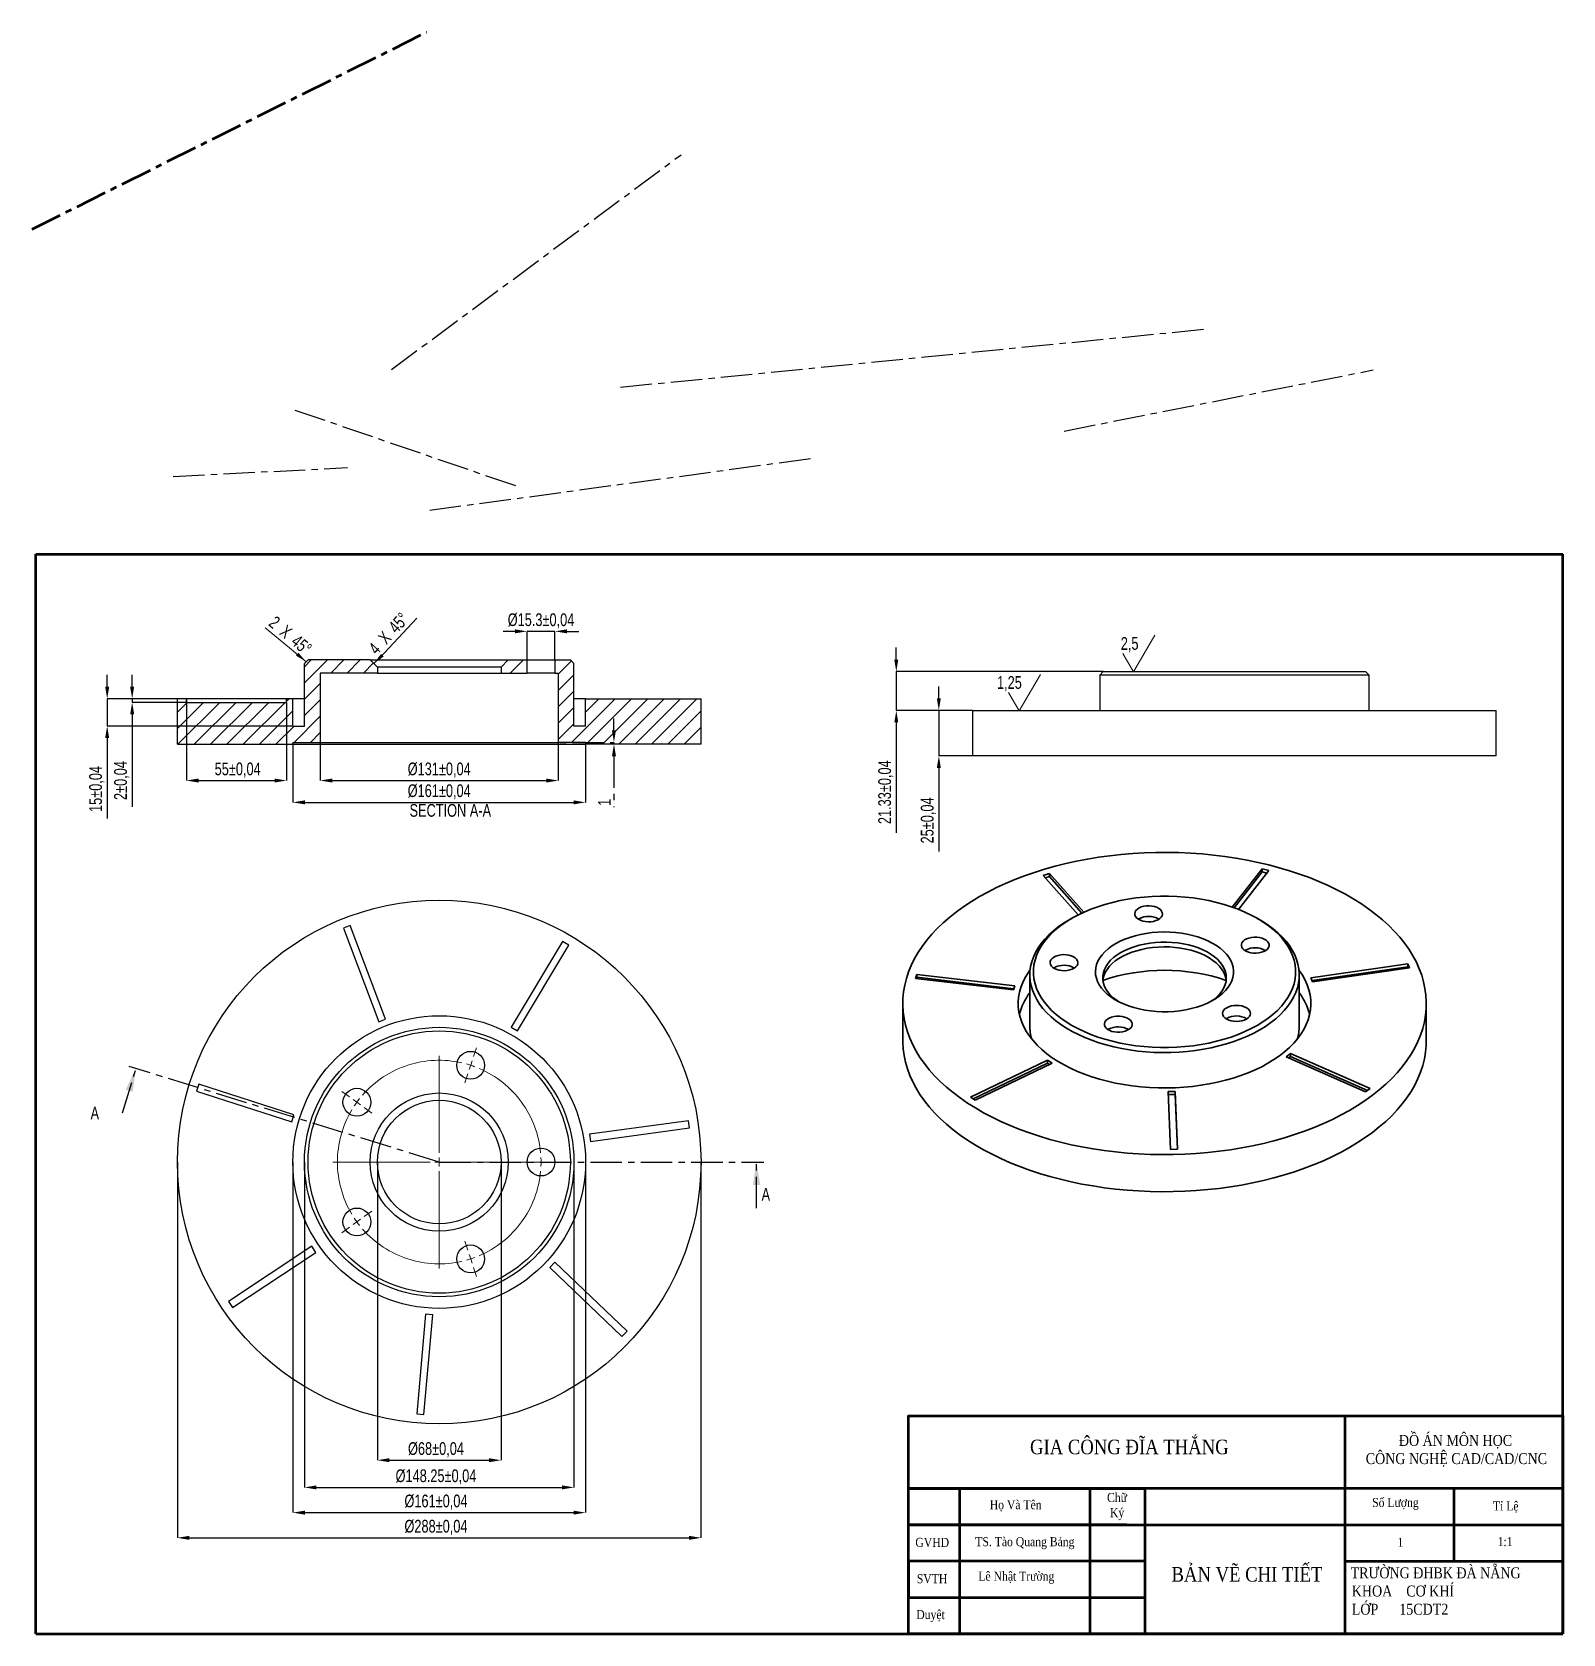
# Model space of a CAD drawing. Header units: millimetres. Extents: x -1 to 420, y 0 to 441.
import ezdxf

# ---------------------------------------------------------------- set-up
doc = ezdxf.new("R2010")
doc.units = ezdxf.units.MM
doc.header["$LTSCALE"] = 23.1
doc.header["$PDMODE"] = 3
doc.header["$PDSIZE"] = 8
for name, pattern in [('ACAD_ISO04W100', [30, 24, -3, 0, -3]), ('CENTER', [0.6, 0.375, -0.075, 0.075, -0.075]), ('CENTERX2', [20.32, 12.7, -2.54, 2.54, -2.54])]:
    doc.linetypes.add(name, pattern=pattern)
doc.layers.get('0').update_dxf_attribs({"linetype": 'CONTINUOUS', "lineweight": 35})
doc.layers.get('Defpoints').update_dxf_attribs({"linetype": 'CONTINUOUS'})
doc.layers.add('3D', color=20, linetype='CONTINUOUS', plot=False)
for name, color, linetype in [('chu', 140, 'CONTINUOUS'), ('demension', 161, 'ACAD_ISO04W100'), ('flutes', 2, 'CONTINUOUS'), ('truc', 240, 'ACAD_ISO04W100')]:
    doc.layers.add(name, color=color, linetype=linetype)
doc.layers.add('chuan-text', color=90, linetype='CONTINUOUS', lineweight=25)
doc.layers.add('khung', color=212, linetype='CONTINUOUS', lineweight=50)
doc.styles.add('SLDTEXTSTYLE0', font='TXT', dxfattribs={"width": 0.75})
doc.styles.get("Standard").update_dxf_attribs({"font": 'times.ttf', "width": 0.85})
doc.dimstyles.new('SLDDIMSTYLE0', dxfattribs={"dimtxt": 3.5, "dimasz": 3.302, "dimexe": 0, "dimexo": 0.0625, "dimgap": 0.875, "dimtad": 1, "dimlfac": 2, "dimrnd": 1e-09, "dimzin": 12, "dimdsep": 46, "dimtxsty": 'SLDTEXTSTYLE0', "dimsah": 1, "dimcen": 0.09, "dimadec": 0, "dimazin": 3, "dimtfac": 1, "dimtmove": 0, "dimatfit": 0, "dimfxl": 1, "dimfrac": 2, "dimtolj": 1, "dimtzin": 12, "dimarcsym": 0})
pattern_1 = [(45, (-60.0323, -74.3896), (-2.245064, 2.245064), [])]

msp = doc.modelspace()

# ---------------------------------------------------------------- texts
at = {"layer": 'chu', "attachment_point": 1}
for s, insert, char_height, width in [('\\pi33.421;GIA CÔNG ĐĨA THẮNG', (240, 53.4423), 4, 120), ('{\\fTimes New Roman|b0|i0|c0|p18;Họ Và Tên}', (262.3422, 36.7975), 2.5, 35), ('{\\fTimes New Roman|b0|i0|c0|p18;Chữ \\P Ký}', (294.6095, 38.7878), 2.5, 10), ('{\\fTimes New Roman|b0|i0|c0|p18;Số Lượng}', (367.5248, 37.4128), 2.5, 35), ('{\\fTimes New Roman|b0|i0|c0|p18;Tỉ Lệ}', (400.7397, 36.4645), 2.5, 35), ('{\\fTimes New Roman|b0|i0|c0|p18;GVHD}', (241.8816, 26.4377), 2.5, 35), ('TS. Tào Quang Bảng', (258.3601, 26.6353), 2.5, 35), ('{\\fTimes New Roman|b0|i0|c0|p18;1}', (374.5037, 26.474), 2.5, 35), ('1:1', (402.0421, 26.6556), 2.5, 35), ('BẢN VẼ CHI TIẾT', (312.3327, 18.4006), 4, 60), ('  {\\H1.2x;TRƯỜNG ĐHBK ĐÀ NẴNG\\P  KHOA    CƠ KHÍ\\P  LỚP      15CDT2}', (360, 18.3111), 2.5, 60), ('{\\fTimes New Roman|b0|i0|c0|p18;SVTH}', (242.278, 16.4575), 2.5, 35), ('Lê Nhật Trường', (259.2041, 17.1487), 2.5, 35), ('{\\fTimes New Roman|b0|i0|c0|p18;Duyệt}', (242.128, 6.5877), 2.5, 35)]:
    msp.add_mtext(s, dxfattribs=dict(at, insert=insert, char_height=char_height, width=width))
at = {"layer": 'chuan-text', "insert": (360, 60), "char_height": 3.159, "width": 60, "attachment_point": 1}
msp.add_mtext('\\pi30;\\P\\pi14.879;{\\H0.94967x;ĐỒ ÁN MÔN HỌC\\P\\pi5.7621;CÔNG NGHỆ CAD/CAD/CNC}', dxfattribs=at)
at = {"layer": 'demension', "linetype": 'Continuous', "insert": (113.9761, 228.2724), "char_height": 3.5, "attachment_point": 2, "style": 'SLDTEXTSTYLE0'}
msp.add_mtext('SECTION A-A', dxfattribs=at)
at = {"layer": 'truc', "linetype": 'CENTER', "char_height": 3.5, "attachment_point": 1, "style": 'SLDTEXTSTYLE0'}
for insert in [(15.0287, 145.0089), (199.5838, 122.6484)]:
    msp.add_mtext('A', dxfattribs=dict(at, insert=insert))

# ---------------------------------------------------------------- blocks, each defined once
blk = doc.blocks.new('SW_SFSYMBOL_0')
at = {"color": 0, "linetype": 'Continuous', "lineweight": 0}
for q in [(9.41, 5), (0.57, 0)]:
    blk.add_line((3.51, -5), q, dxfattribs=at)
at = {"color": 0, "linetype": 'Continuous', "lineweight": 0, "insert": (0, 4.51), "char_height": 3.5, "attachment_point": 1, "style": 'SLDTEXTSTYLE0'}
blk.add_mtext('2,5', dxfattribs=at)
blk = doc.blocks.new('*D51')
at = {"layer": 'Defpoints', "color": 0, "linetype": 'Continuous', "transparency": 16777216}
for p in [(93.92, 129.79), (127.92, 129.79), (127.92, 47.79)]:
    blk.add_point(p, dxfattribs=at)
at = {"layer": 'demension', "color": 0, "linetype": 'Continuous', "lineweight": -2, "transparency": 16777216}
for p, q in [((93.92, 129.73), (93.92, 47.79)), ((127.92, 129.73), (127.92, 47.79)), ((97.23, 47.79), (124.62, 47.79))]:
    blk.add_line(p, q, dxfattribs=at)
at = {"layer": 'demension', "color": 0, "linetype": 'Continuous', "transparency": 16777216}
for points in [[(97.23, 48.34), (97.23, 47.24), (93.92, 47.79)], [(124.62, 48.34), (124.62, 47.24), (127.92, 47.79)]]:
    blk.add_solid(points, dxfattribs=at)
at = {"layer": 'demension', "color": 0, "linetype": 'Continuous', "transparency": 16777216, "insert": (110.03, 52.75), "char_height": 3.5, "attachment_point": 2, "style": 'SLDTEXTSTYLE0'}
blk.add_mtext('\\A1;%%C68±0,04', dxfattribs=at)
blk = doc.blocks.new('*D52')
at = {"layer": 'Defpoints', "color": 0, "linetype": 'Continuous', "transparency": 16777216}
for p in [(73.86, 129.79), (147.99, 129.79), (147.99, 40.31)]:
    blk.add_point(p, dxfattribs=at)
at = {"layer": 'demension', "color": 0, "linetype": 'Continuous', "lineweight": -2, "transparency": 16777216}
for p, q in [((73.86, 129.73), (73.86, 40.31)), ((147.99, 129.73), (147.99, 40.31)), ((77.16, 40.31), (144.68, 40.31))]:
    blk.add_line(p, q, dxfattribs=at)
at = {"layer": 'demension', "color": 0, "linetype": 'Continuous', "transparency": 16777216}
for points in [[(77.16, 40.86), (77.16, 39.76), (73.86, 40.31)], [(144.68, 40.86), (144.68, 39.76), (147.99, 40.31)]]:
    blk.add_solid(points, dxfattribs=at)
at = {"layer": 'demension', "color": 0, "linetype": 'Continuous', "transparency": 16777216, "insert": (110.03, 45.27), "char_height": 3.5, "attachment_point": 2, "style": 'SLDTEXTSTYLE0'}
blk.add_mtext('\\A1;%%C148.25±0,04', dxfattribs=at)
blk = doc.blocks.new('*D53')
at = {"layer": 'Defpoints', "color": 0, "linetype": 'Continuous', "transparency": 16777216}
for p in [(70.67, 129.79), (151.17, 129.79), (151.17, 33.37)]:
    blk.add_point(p, dxfattribs=at)
at = {"layer": 'demension', "color": 0, "linetype": 'Continuous', "lineweight": -2, "transparency": 16777216}
for p, q in [((70.67, 129.73), (70.67, 33.37)), ((151.17, 129.73), (151.17, 33.37)), ((73.98, 33.37), (147.87, 33.37))]:
    blk.add_line(p, q, dxfattribs=at)
at = {"layer": 'demension', "color": 0, "linetype": 'Continuous', "transparency": 16777216}
for points in [[(73.98, 33.92), (73.98, 32.82), (70.67, 33.37)], [(147.87, 33.92), (147.87, 32.82), (151.17, 33.37)]]:
    blk.add_solid(points, dxfattribs=at)
at = {"layer": 'demension', "color": 0, "linetype": 'Continuous', "transparency": 16777216, "insert": (110.03, 38.33), "char_height": 3.5, "attachment_point": 2, "style": 'SLDTEXTSTYLE0'}
blk.add_mtext('\\A1;%%C161±0,04', dxfattribs=at)
blk = doc.blocks.new('*D54')
at = {"layer": 'Defpoints', "color": 0, "linetype": 'Continuous', "transparency": 16777216}
for p in [(38.92, 129.79), (182.92, 129.79), (182.92, 26.44)]:
    blk.add_point(p, dxfattribs=at)
at = {"layer": 'demension', "color": 0, "linetype": 'Continuous', "lineweight": -2, "transparency": 16777216}
for p, q in [((38.92, 129.73), (38.92, 26.44)), ((182.92, 129.73), (182.92, 26.44)), ((42.23, 26.44), (179.62, 26.44))]:
    blk.add_line(p, q, dxfattribs=at)
at = {"layer": 'demension', "color": 0, "linetype": 'Continuous', "transparency": 16777216}
for points in [[(42.23, 26.99), (42.23, 25.89), (38.92, 26.44)], [(179.62, 26.99), (179.62, 25.89), (182.92, 26.44)]]:
    blk.add_solid(points, dxfattribs=at)
at = {"layer": 'demension', "color": 0, "linetype": 'Continuous', "transparency": 16777216, "insert": (110.03, 31.39), "char_height": 3.5, "attachment_point": 2, "style": 'SLDTEXTSTYLE0'}
blk.add_mtext('\\A1;%%C288±0,04', dxfattribs=at)
blk = doc.blocks.new('SW_CENTERMARKSYMBOL_0')
at = {"color": 0, "linetype": 'Continuous', "lineweight": 0}
for p, q in [((0.77, 55.64), (1.57, 58.09)), ((-8.65, 29.13), (-8.65, 55.88)), ((0, 53.26), (-0.39, 52.07)), ((0, 53.26), (0.39, 54.45)), ((-0.77, 50.88), (-1.57, 48.43)), ((-33.33, 44.56), (-35.41, 46.07)), ((-31.3, 43.09), (-32.32, 43.82)), ((-31.3, 43.09), (-30.29, 42.35)), ((-29.28, 41.62), (-27.2, 40.1)), ((-11.15, 26.63), (-37.9, 26.63)), ((-8.65, 26.63), (-9.9, 26.63)), ((-8.65, 26.63), (-8.65, 27.88)), ((-8.65, 26.63), (-8.65, 25.38)), ((-8.65, 26.63), (-7.4, 26.63)), ((-6.15, 26.63), (20.6, 26.63)), ((16.85, 26.63), (14.27, 26.63)), ((19.35, 26.63), (18.1, 26.63)), ((19.35, 26.63), (20.6, 26.63)), ((21.85, 26.63), (24.42, 26.63)), ((-8.65, 24.13), (-8.65, -2.62)), ((-31.3, 10.17), (-32.32, 9.44)), ((-31.3, 10.17), (-30.29, 10.91)), ((-29.28, 11.64), (-27.2, 13.15)), ((-33.33, 8.7), (-35.41, 7.19)), ((-0.77, 2.38), (-1.57, 4.83)), ((0, 0), (-0.39, 1.19)), ((0, 0), (0.39, -1.19)), ((0.77, -2.38), (1.57, -4.83))]:
    blk.add_line(p, q, dxfattribs=at)
at = {"color": 0, "linetype": 'CENTERX2', "lineweight": 0}
for start, end in [(77.1157, 138.8843), (5.1157, 66.8843), (149.1157, 210.8843), (293.1157, 354.8843), (221.1157, 282.8843)]:
    blk.add_arc((-8.65, 26.63), 28, start, end, dxfattribs=at)
at = {"color": 0, "linetype": 'Continuous', "lineweight": 0}
for start, end in [(72, 74.5578), (69.4422, 72), (141.4422, 144), (144, 146.5578), (0, 2.5578), (357.4422, 0), (213.4422, 216), (216, 218.5578), (285.4422, 288), (288, 290.5578)]:
    blk.add_arc((-8.65, 26.63), 28, start, end, dxfattribs=at)
blk = doc.blocks.new('*D55')
at = {"layer": 'Defpoints', "color": 0, "linetype": 'Continuous', "transparency": 16777216}
for p in [(248.34, 254.02), (257.64, 254.02), (257.64, 241.52)]:
    blk.add_point(p, dxfattribs=at)
at = {"layer": 'demension', "color": 0, "linetype": 'Continuous', "lineweight": -2, "transparency": 16777216}
for p, q in [((248.34, 257.32), (248.34, 260.62)), ((257.57, 254.02), (248.34, 254.02)), ((248.34, 254.02), (248.34, 241.52)), ((257.57, 241.52), (248.34, 241.52)), ((248.34, 238.21), (248.34, 215.23))]:
    blk.add_line(p, q, dxfattribs=at)
at = {"layer": 'demension', "color": 0, "linetype": 'Continuous', "transparency": 16777216}
for points in [[(247.79, 257.32), (248.89, 257.32), (248.34, 254.02)], [(247.79, 238.21), (248.89, 238.21), (248.34, 241.52)]]:
    blk.add_solid(points, dxfattribs=at)
at = {"layer": 'demension', "color": 0, "linetype": 'Continuous', "transparency": 16777216, "insert": (243.38, 223.76), "char_height": 3.5, "attachment_point": 2, "rotation": 90, "style": 'SLDTEXTSTYLE0'}
blk.add_mtext('\\A1;25±0,04', dxfattribs=at)
blk = doc.blocks.new('*D56')
at = {"layer": 'Defpoints', "color": 0, "linetype": 'Continuous', "transparency": 16777216}
for p in [(293.57, 264.68), (236.64, 254.02), (257.64, 254.02)]:
    blk.add_point(p, dxfattribs=at)
at = {"layer": 'demension', "color": 0, "linetype": 'Continuous', "lineweight": -2, "transparency": 16777216}
for p, q in [((236.64, 267.98), (236.64, 271.29)), ((293.51, 264.68), (236.64, 264.68)), ((236.64, 264.68), (236.64, 254.02)), ((257.57, 254.02), (236.64, 254.02)), ((236.64, 250.71), (236.64, 220.36))]:
    blk.add_line(p, q, dxfattribs=at)
at = {"layer": 'demension', "color": 0, "linetype": 'Continuous', "transparency": 16777216}
for points in [[(236.09, 267.98), (237.19, 267.98), (236.64, 264.68)], [(236.09, 250.71), (237.19, 250.71), (236.64, 254.02)]]:
    blk.add_solid(points, dxfattribs=at)
at = {"layer": 'demension', "color": 0, "linetype": 'Continuous', "transparency": 16777216, "insert": (231.68, 231.52), "char_height": 3.5, "attachment_point": 2, "rotation": 90, "style": 'SLDTEXTSTYLE0'}
blk.add_mtext('\\A1;21.33±0,04', dxfattribs=at)
blk = doc.blocks.new('*D44')
at = {"layer": 'Defpoints', "color": 0, "linetype": 'Continuous', "transparency": 16777216}
for p in [(26.47, 257.23), (41.42, 256.23), (41.43, 257.23)]:
    blk.add_point(p, dxfattribs=at)
at = {"layer": 'demension', "color": 0, "linetype": 'Continuous', "lineweight": -2, "transparency": 16777216}
for p, q in [((26.47, 260.53), (26.47, 263.83)), ((41.37, 257.23), (26.47, 257.23)), ((26.47, 257.23), (26.47, 256.23)), ((41.35, 256.23), (26.47, 256.23)), ((26.47, 252.93), (26.47, 227.51))]:
    blk.add_line(p, q, dxfattribs=at)
at = {"layer": 'demension', "color": 0, "linetype": 'Continuous', "transparency": 16777216}
for points in [[(25.91, 260.53), (27.02, 260.53), (26.47, 257.23)], [(25.91, 252.93), (27.02, 252.93), (26.47, 256.23)]]:
    blk.add_solid(points, dxfattribs=at)
at = {"layer": 'demension', "color": 0, "linetype": 'Continuous', "transparency": 16777216, "insert": (21.51, 234.73), "char_height": 3.5, "attachment_point": 2, "rotation": 90, "style": 'SLDTEXTSTYLE0'}
blk.add_mtext('\\A1;2±0,04', dxfattribs=at)
blk = doc.blocks.new('*D45')
at = {"layer": 'Defpoints', "color": 0, "linetype": 'CENTER', "transparency": 16777216}
for p in [(135.1, 275.77), (135.1, 267.9), (142.75, 267.9)]:
    blk.add_point(p, dxfattribs=at)
at = {"layer": 'demension', "color": 0, "linetype": 'CENTER', "lineweight": -2, "transparency": 16777216}
for p, q in [((131.8, 275.77), (128.49, 275.77)), ((135.1, 267.96), (135.1, 275.77)), ((142.75, 275.77), (135.1, 275.77)), ((142.75, 267.96), (142.75, 275.77)), ((146.05, 275.77), (149.35, 275.77))]:
    blk.add_line(p, q, dxfattribs=at)
at = {"layer": 'demension', "color": 0, "linetype": 'CENTER', "transparency": 16777216}
for points in [[(131.8, 276.32), (131.8, 275.22), (135.1, 275.77)], [(146.05, 276.32), (146.05, 275.22), (142.75, 275.77)]]:
    blk.add_solid(points, dxfattribs=at)
at = {"layer": 'demension', "color": 0, "linetype": 'CENTER', "transparency": 16777216, "insert": (138.92, 280.72), "char_height": 3.5, "attachment_point": 2, "style": 'SLDTEXTSTYLE0'}
blk.add_mtext('\\A1;%%C15.3±0,04', dxfattribs=at)
blk = doc.blocks.new('SW_CHAMFER_DIMENSION_0')
at = {"color": 0, "linetype": 'Continuous', "lineweight": 0}
for p, q in [((6.69, -5.57), (0, 0)), ((11.27, -9.38), (6.69, -5.57))]:
    blk.add_line(p, q, dxfattribs=at)
blk.add_solid([(11.27, -9.38), (9.06, -6.87), (8.41, -7.66)], dxfattribs=at)
at = {"color": 0, "linetype": 'Continuous', "lineweight": 0, "char_height": 3.5, "attachment_point": 1, "rotation": 320.2494, "style": 'SLDTEXTSTYLE0'}
for s, insert in [('2', (2.89, 3.47)), ('X', (5.88, 0.98)), ('45°', (9.05, -1.66))]:
    blk.add_mtext(s, dxfattribs=dict(at, insert=insert))
blk = doc.blocks.new('SW_CHAMFER_DIMENSION_1')
at = {"color": 0, "linetype": 'Continuous', "lineweight": 0}
for p, q in [((0, 0), (10.26, 11.02)), ((-1.55, -1.52), (0, 0))]:
    blk.add_line(p, q, dxfattribs=at)
blk.add_solid([(-1.55, -1.52), (1.16, 0.43), (0.45, 1.15)], dxfattribs=at)
at = {"color": 0, "linetype": 'Continuous', "lineweight": 0, "char_height": 3.5, "attachment_point": 1, "rotation": 47.0291, "style": 'SLDTEXTSTYLE0'}
for s, insert in [('45°', (2.16, 8.94)), ('X', (-0.64, 5.93)), ('4', (-3.3, 3.08))]:
    blk.add_mtext(s, dxfattribs=dict(at, insert=insert))
blk = doc.blocks.new('*D46')
at = {"layer": 'Defpoints', "color": 0, "linetype": 'CENTER', "transparency": 16777216}
for p in [(78.17, 245.23), (158.98, 244.73), (182.92, 244.73)]:
    blk.add_point(p, dxfattribs=at)
at = {"layer": 'demension', "color": 0, "linetype": 'CENTER', "lineweight": -2, "transparency": 16777216}
for p, q in [((158.98, 248.53), (158.98, 251.83)), ((78.24, 245.23), (158.98, 245.23)), ((158.98, 245.23), (158.98, 244.73)), ((182.86, 244.73), (158.98, 244.73)), ((158.98, 241.43), (158.98, 227.42))]:
    blk.add_line(p, q, dxfattribs=at)
at = {"layer": 'demension', "color": 0, "linetype": 'CENTER', "transparency": 16777216}
for points in [[(158.43, 248.53), (159.53, 248.53), (158.98, 245.23)], [(158.43, 241.43), (159.53, 241.43), (158.98, 244.73)]]:
    blk.add_solid(points, dxfattribs=at)
at = {"layer": 'demension', "color": 0, "linetype": 'CENTER', "transparency": 16777216, "insert": (154.6, 228.73), "char_height": 3.5, "attachment_point": 2, "rotation": 90, "style": 'SLDTEXTSTYLE0'}
blk.add_mtext('\\A1;1', dxfattribs=at)
blk = doc.blocks.new('*D47')
at = {"layer": 'Defpoints', "color": 0, "linetype": 'Continuous', "transparency": 16777216}
for p in [(78.17, 245.23), (143.67, 245.23), (143.67, 234.73)]:
    blk.add_point(p, dxfattribs=at)
at = {"layer": 'demension', "color": 0, "linetype": 'Continuous', "lineweight": -2, "transparency": 16777216}
for p, q in [((78.17, 245.17), (78.17, 234.73)), ((143.67, 245.17), (143.67, 234.73)), ((81.48, 234.73), (140.37, 234.73))]:
    blk.add_line(p, q, dxfattribs=at)
at = {"layer": 'demension', "color": 0, "linetype": 'Continuous', "transparency": 16777216}
for points in [[(81.48, 235.28), (81.48, 234.18), (78.17, 234.73)], [(140.37, 235.28), (140.37, 234.18), (143.67, 234.73)]]:
    blk.add_solid(points, dxfattribs=at)
at = {"layer": 'demension', "color": 0, "linetype": 'Continuous', "transparency": 16777216, "insert": (110.92, 239.69), "char_height": 3.5, "attachment_point": 2, "style": 'SLDTEXTSTYLE0'}
blk.add_mtext('\\A1;%%C131±0,04', dxfattribs=at)
blk = doc.blocks.new('*D48')
at = {"layer": 'Defpoints', "color": 0, "linetype": 'Continuous', "transparency": 16777216}
for p in [(38.92, 257.23), (19.6, 249.73), (70.67, 249.73)]:
    blk.add_point(p, dxfattribs=at)
at = {"layer": 'demension', "color": 0, "linetype": 'Continuous', "lineweight": -2, "transparency": 16777216}
for p, q in [((19.6, 260.53), (19.6, 263.83)), ((38.86, 257.23), (19.6, 257.23)), ((19.6, 257.23), (19.6, 249.73)), ((70.61, 249.73), (19.6, 249.73)), ((19.6, 246.43), (19.6, 224.31))]:
    blk.add_line(p, q, dxfattribs=at)
at = {"layer": 'demension', "color": 0, "linetype": 'Continuous', "transparency": 16777216}
for points in [[(19.05, 260.53), (20.15, 260.53), (19.6, 257.23)], [(19.05, 246.43), (20.15, 246.43), (19.6, 249.73)]]:
    blk.add_solid(points, dxfattribs=at)
at = {"layer": 'demension', "color": 0, "linetype": 'Continuous', "transparency": 16777216, "insert": (14.65, 232.41), "char_height": 3.5, "attachment_point": 2, "rotation": 90, "style": 'SLDTEXTSTYLE0'}
blk.add_mtext('\\A1;15±0,04', dxfattribs=at)
blk = doc.blocks.new('*D49')
at = {"layer": 'Defpoints', "color": 0, "linetype": 'Continuous', "transparency": 16777216}
for p in [(41.42, 256.23), (68.92, 256.23), (68.92, 234.73)]:
    blk.add_point(p, dxfattribs=at)
at = {"layer": 'demension', "color": 0, "linetype": 'Continuous', "lineweight": -2, "transparency": 16777216}
for p, q in [((41.42, 256.17), (41.42, 234.73)), ((68.92, 256.17), (68.92, 234.73)), ((44.72, 234.73), (65.62, 234.73))]:
    blk.add_line(p, q, dxfattribs=at)
at = {"layer": 'demension', "color": 0, "linetype": 'Continuous', "transparency": 16777216}
for points in [[(44.72, 235.28), (44.72, 234.18), (41.42, 234.73)], [(65.62, 235.28), (65.62, 234.18), (68.92, 234.73)]]:
    blk.add_solid(points, dxfattribs=at)
at = {"layer": 'demension', "color": 0, "linetype": 'Continuous', "transparency": 16777216, "insert": (55.49, 239.69), "char_height": 3.5, "attachment_point": 2, "style": 'SLDTEXTSTYLE0'}
blk.add_mtext('\\A1;55±0,04', dxfattribs=at)
blk = doc.blocks.new('*D50')
at = {"layer": 'Defpoints', "color": 0, "linetype": 'Continuous', "transparency": 16777216}
for p in [(70.67, 244.73), (151.17, 244.73), (151.17, 228.73)]:
    blk.add_point(p, dxfattribs=at)
at = {"layer": 'demension', "color": 0, "linetype": 'Continuous', "lineweight": -2, "transparency": 16777216}
for p, q in [((70.67, 244.67), (70.67, 228.73)), ((151.17, 244.67), (151.17, 228.73)), ((73.98, 228.73), (147.87, 228.73))]:
    blk.add_line(p, q, dxfattribs=at)
at = {"layer": 'demension', "color": 0, "linetype": 'Continuous', "transparency": 16777216}
for points in [[(73.98, 229.28), (73.98, 228.18), (70.67, 228.73)], [(147.87, 229.28), (147.87, 228.18), (151.17, 228.73)]]:
    blk.add_solid(points, dxfattribs=at)
at = {"layer": 'demension', "color": 0, "linetype": 'Continuous', "transparency": 16777216, "insert": (110.92, 233.69), "char_height": 3.5, "attachment_point": 2, "style": 'SLDTEXTSTYLE0'}
blk.add_mtext('\\A1;%%C161±0,04', dxfattribs=at)
blk = doc.blocks.new('SW_SFSYMBOL_1')
at = {"color": 0, "linetype": 'Continuous', "lineweight": 0}
for q in [(12, 5), (3.15, 0)]:
    blk.add_line((6.1, -5), q, dxfattribs=at)
at = {"color": 0, "linetype": 'Continuous', "lineweight": 0, "insert": (0, 4.51), "char_height": 3.5, "attachment_point": 1, "style": 'SLDTEXTSTYLE0'}
blk.add_mtext('1,25', dxfattribs=at)

# ---------------------------------------------------------------- dimensions: what is measured, and where the dimension line sits
at = {"layer": 'demension', "linetype": 'CENTER'}
dim = msp.add_linear_dim(base=(135.0988, 275.7659), p1=(142.7488, 267.8952), p2=(135.0988, 267.8952), text='%%C<>±0,04', dimstyle='SLDDIMSTYLE0', dxfattribs=at)
dim.commit()
dim.dimension.update_dxf_attribs({"geometry": '*D45', "text_midpoint": (138.9238, 275.7659), "dimtype": 160})
at = {"layer": 'demension', "linetype": 'Continuous'}
for base, p1, p2, picture, middle in [((236.6368, 254.0167), (293.5743, 264.6817), (257.6368, 254.0167), '*D56', (236.6368, 231.5167)), ((19.6037, 249.7302), (38.9238, 257.2302), (70.6738, 249.7302), '*D48', (19.6037, 232.4074)), ((26.4653, 257.2302), (41.4166, 256.2302), (41.431, 257.2302), '*D44', (26.4653, 234.7302)), ((248.3392, 254.0167), (257.6368, 241.5167), (257.6368, 254.0167), '*D55', (248.3392, 223.7564))]:
    dim = msp.add_linear_dim(base=base, p1=p1, p2=p2, angle=90, text='<>±0,04', dimstyle='SLDDIMSTYLE0', dxfattribs=at)
    dim.commit()
    dim.dimension.update_dxf_attribs({"geometry": picture, "text_midpoint": middle, "dimtype": 160})
for base, p1, p2, text, picture, middle in [((68.9194, 234.7302), (41.4166, 256.2302), (68.9194, 256.2302), '55±0,04', '*D49', (55.4906, 234.7302)), ((151.1738, 228.7302), (70.6738, 244.7302), (151.1738, 244.7302), '%%C<>±0,04', '*D50', (110.9238, 228.7302)), ((143.6738, 234.7302), (78.1738, 245.2302), (143.6738, 245.2302), '%%C<>±0,04', '*D47', (110.9238, 234.7302)), ((182.9238, 26.4366), (38.9238, 129.7913), (182.9238, 129.7913), '%%C<>±0,04', '*D54', (110.0284, 26.4366)), ((151.1738, 33.3718), (70.6738, 129.7913), (151.1738, 129.7913), '%%C<>±0,04', '*D53', (110.0284, 33.3718)), ((147.9863, 40.3071), (73.8613, 129.7913), (147.9863, 129.7913), '%%C<>±0,04', '*D52', (110.0284, 40.3071)), ((127.9238, 47.7913), (93.9238, 129.7913), (127.9238, 129.7913), '%%C<>±0,04', '*D51', (110.0284, 47.7913))]:
    dim = msp.add_linear_dim(base=base, p1=p1, p2=p2, text=text, dimstyle='SLDDIMSTYLE0', dxfattribs=at)
    dim.commit()
    dim.dimension.update_dxf_attribs({"geometry": picture, "text_midpoint": middle, "dimtype": 160})
at = {"layer": 'demension', "linetype": 'CENTER'}
dim = msp.add_linear_dim(base=(158.9776, 244.7302), p1=(78.1738, 245.2302), p2=(182.9238, 244.7302), angle=90, dimstyle='SLDDIMSTYLE0', dxfattribs=at)
dim.commit()
dim.dimension.update_dxf_attribs({"geometry": '*D46', "text_midpoint": (158.9776, 228.7302), "dimtype": 160})

# ---------------------------------------------------------------- hatches: boundary and pattern name
at = {"layer": 'flutes', "linetype": 'CENTER'}
h = msp.add_hatch(dxfattribs=at)
h.set_pattern_fill('ANSI31', color=256, style=0)
h.set_pattern_definition(pattern_1)
h.paths.add_polyline_path([(78.1738, 264.2952), (93.9238, 264.2952), (93.9238, 265.8952), (91.9238, 267.8952), (74.8613, 267.8952), (73.8613, 266.8952), (73.8613, 249.7302), (70.6738, 249.7302), (70.6738, 257.2302), (68.9194, 257.2302), (68.9194, 256.2302), (41.4166, 256.2302), (41.4166, 257.2302), (38.9238, 257.2302), (38.9238, 244.7302), (70.6738, 244.7302), (70.6738, 245.2302), (78.1738, 245.2302)], flags=0)
h = msp.add_hatch(dxfattribs=at)
h.set_pattern_fill('ANSI31', color=256, style=0)
h.set_pattern_definition(pattern_1)
h.paths.add_polyline_path([(129.9238, 267.8952), (127.9238, 265.8952), (127.9238, 264.2952), (135.0988, 264.2952), (135.0988, 267.8952)], flags=0)
h = msp.add_hatch(dxfattribs=at)
h.set_pattern_fill('ANSI31', color=256, style=0)
h.set_pattern_definition(pattern_1)
h.paths.add_polyline_path([(151.1738, 244.7302), (182.9238, 244.7302), (182.9238, 257.2302), (151.1738, 257.2302), (151.1738, 249.7302), (147.9863, 249.7302), (147.9863, 266.8952), (146.9863, 267.8952), (142.7488, 267.8952), (142.7488, 264.2952), (143.6738, 264.2952), (143.6738, 245.2302), (151.1738, 245.2302)], flags=0)

# ---------------------------------------------------------------- linework, layer by layer
at = {"layer": '3D', "linetype": 'CENTER'}
msp.add_line((282.7958, 330.8594), (367.8281, 347.6902), dxfattribs=at)
at = {"layer": '3D', "linetype": 'Continuous', "lineweight": 30}
for p, q in [((278.8176, 209.1401), (277.0362, 208.6153)), ((277.0362, 208.6153), (286.6302, 197.7628)), ((278.8176, 208.3236), (277.6089, 207.9675)), ((288.2085, 198.5173), (278.8176, 209.1401)), ((278.8176, 208.3236), (278.8176, 209.1401)), ((287.6952, 198.2815), (278.8176, 208.3236)), ((337.2899, 210.4207), (329.0521, 199.933)), ((337.2899, 209.6042), (329.5536, 199.7549)), ((330.7525, 199.302), (339.1114, 209.9439)), ((339.1114, 209.9439), (337.2899, 210.4207)), ((337.2899, 209.6042), (337.2899, 210.4207)), ((338.5794, 209.2666), (337.2899, 209.6042)), ((284.9059, 196.8303), (284.1987, 196.4219)), ((303.3253, 196.6987), (303.1754, 196.6071)), ((336.6215, 196.4219), (335.9143, 196.8303)), ((332.6536, 188.072), (332.5037, 187.9804)), ((242.3136, 181.4259), (241.9137, 180.2947)), ((269.2583, 178.2516), (242.3136, 181.4259)), ((242.3136, 180.6094), (242.3136, 181.4259)), ((273.3476, 181.2953), (273.3476, 167.2794)), ((280.0501, 183.2623), (279.9003, 183.1707)), ((347.4726, 167.2794), (347.4726, 181.2953)), ((377.3026, 184.3514), (350.6405, 180.4624)), ((377.3026, 183.5348), (350.9764, 179.6949)), ((351.1304, 179.343), (377.7925, 183.232)), ((377.7925, 183.232), (377.3026, 184.3514)), ((377.3026, 183.5348), (377.3026, 184.3514)), ((377.4566, 183.183), (377.3026, 183.5348)), ((241.9137, 180.2947), (268.8584, 177.1203)), ((242.3136, 180.6094), (242.1908, 180.262)), ((268.9812, 177.4677), (242.3136, 180.6094)), ((268.8584, 177.1203), (269.2583, 178.2516)), ((350.6405, 180.4624), (351.1304, 179.343)), ((238.4101, 173.4035), (238.4101, 163.1967)), ((382.4101, 163.1967), (382.4101, 173.4035)), ((327.5044, 169.304), (327.3545, 169.2124)), ((294.9937, 166.3314), (294.8438, 166.2398)), ((345.0534, 159.647), (343.8428, 158.7279)), ((343.8428, 158.7279), (365.7333, 149.119)), ((345.0534, 158.8305), (344.5243, 158.4288)), ((366.9439, 150.038), (345.0534, 159.647)), ((345.0534, 158.8305), (345.0534, 159.647)), ((366.2624, 149.5206), (345.0534, 158.8305)), ((278.1865, 157.8527), (257.0877, 147.6706)), ((278.1865, 157.0361), (257.7837, 147.1899)), ((258.3704, 146.7848), (279.4692, 156.9668)), ((279.4692, 156.9668), (278.1865, 157.8527)), ((278.1865, 157.0361), (278.1865, 157.8527)), ((278.7732, 156.6309), (278.1865, 157.0361)), ((365.7333, 149.119), (366.9439, 150.038)), ((257.0877, 147.6706), (258.3704, 146.7848)), ((313.3792, 149.1905), (311.3797, 149.1638)), ((311.3797, 149.1638), (312.0146, 133.2927)), ((313.3792, 148.3739), (311.4124, 148.3477)), ((314.0141, 133.3193), (313.3792, 149.1905)), ((313.3792, 148.3739), (313.3792, 149.1905)), ((313.9814, 133.3189), (313.3792, 148.3739)), ((312.0146, 133.2927), (314.0141, 133.3193))]:
    msp.add_line(p, q, dxfattribs=at)
at = {"layer": '3D', "linetype": 'Continuous', "lineweight": 30, "flags": 128}
for points in [[(259.4984, 202.7941), (257.2963, 201.4653), (255.1981, 200.0816), (253.2079, 198.6456), (251.3298, 197.1602), (249.5673, 195.6283), (247.924, 194.0529), (246.4029, 192.4371), (245.0071, 190.784), (243.7394, 189.0969), (242.6022, 187.3791), (241.5977, 185.6339), (240.7279, 183.8648), (239.9945, 182.0752), (239.399, 180.2686), (238.9425, 178.4486), (238.6259, 176.6187), (238.4497, 174.7826), (238.4145, 172.9437), (238.5202, 171.1057), (238.7666, 169.2722), (239.1533, 167.4468), (239.6795, 165.6331), (240.3441, 163.8345), (241.1459, 162.0547), (242.0832, 160.2972), (243.1543, 158.5652), (244.3571, 156.8624), (245.6892, 155.1919), (247.1479, 153.557), (248.7306, 151.961), (250.4339, 150.407), (252.2546, 148.898), (254.1892, 147.437), (256.2339, 146.0268), (258.3846, 144.6701), (260.6371, 143.3698), (262.9871, 142.1282), (265.4299, 140.9478), (267.9608, 139.831), (270.5748, 138.7799), (273.2667, 137.7966), (276.0313, 136.883), (278.8633, 136.0409), (281.757, 135.2719), (284.7068, 134.5775), (287.7069, 133.9592), (290.7514, 133.4181), (293.8345, 132.9552), (296.9499, 132.5715), (300.0918, 132.2678), (303.2538, 132.0446), (306.4298, 131.9023), (309.6137, 131.8413), (312.799, 131.8616), (315.9798, 131.9633), (319.1496, 132.1461), (322.3023, 132.4096), (325.4317, 132.7534), (328.5317, 133.1768), (331.5962, 133.6789), (334.6193, 134.2588), (337.595, 134.9153), (340.5174, 135.6471), (343.381, 136.4529), (346.1799, 137.331), (348.9089, 138.2797), (351.5625, 139.2971), (354.1355, 140.3814), (356.623, 141.5302), (359.02, 142.7415), (361.3218, 144.0128), (363.524, 145.3416), (365.6221, 146.7253), (367.6123, 148.1613), (369.4904, 149.6467), (371.2529, 151.1786), (372.8963, 152.754), (374.4173, 154.3698), (375.8131, 156.0229), (377.0808, 157.71), (378.218, 159.4278), (379.2225, 161.173), (380.0923, 162.9421), (380.8257, 164.7317), (381.4212, 166.5383), (381.8777, 168.3583), (382.1944, 170.1882), (382.3705, 172.0243), (382.4057, 173.8632), (382.3, 175.7012), (382.0536, 177.5347), (381.6669, 179.3601), (381.1407, 181.1738), (380.4761, 182.9724), (379.6744, 184.7522), (378.737, 186.5097), (377.6659, 188.2417), (376.4631, 189.9445), (375.131, 191.615), (373.6723, 193.2499), (372.0897, 194.8459), (370.3863, 196.3999), (368.5656, 197.9089), (366.631, 199.37), (364.5863, 200.7802), (362.4356, 202.1368), (360.1831, 203.4371), (357.8331, 204.6787), (355.3903, 205.8591), (352.8594, 206.9759), (350.2455, 208.027), (347.5535, 209.0103), (344.7889, 209.9239), (341.9569, 210.7661), (339.0632, 211.535), (336.1134, 212.2294), (333.1133, 212.8477), (330.0688, 213.3889), (326.9857, 213.8517), (323.8703, 214.2354), (320.7284, 214.5391), (317.5664, 214.7624), (314.3904, 214.9046), (311.2065, 214.9656), (308.0212, 214.9453), (304.8405, 214.8436), (301.6706, 214.6608), (298.5179, 214.3973), (295.3885, 214.0535), (292.2885, 213.6301), (289.224, 213.128), (286.2009, 212.5481), (283.2252, 211.8916), (280.3028, 211.1598), (277.4392, 210.354), (274.6403, 209.4759), (271.9113, 208.5272), (269.2577, 207.5098), (266.6847, 206.4256), (264.1972, 205.2767), (261.8002, 204.0654), (259.4984, 202.7941)], [(284.9101, 196.8327), (283.3592, 195.8793), (281.9151, 194.8716), (280.5835, 193.8136), (279.3696, 192.7093), (278.2782, 191.5632), (277.3136, 190.3799), (276.4796, 189.1639), (275.7795, 187.92), (275.2161, 186.6533), (274.7916, 185.3686), (274.5076, 184.071), (274.3654, 182.7658), (274.3654, 181.4579), (274.5076, 180.1527), (274.7916, 178.8551), (275.2161, 177.5705), (275.7795, 176.3037), (276.4796, 175.0599), (277.3136, 173.8439), (278.2782, 172.6605), (279.3696, 171.5144), (280.5835, 170.4102), (281.9151, 169.3521), (283.3592, 168.3444), (284.9101, 167.391), (286.5615, 166.4957), (288.3071, 165.6621), (290.14, 164.8933), (292.0528, 164.1926), (294.0381, 163.5625), (296.088, 163.0056), (298.1944, 162.5242), (300.349, 162.12), (302.5433, 161.7948), (304.7687, 161.5497), (307.0163, 161.3858), (309.2774, 161.3037), (311.5429, 161.3037), (313.8039, 161.3858), (316.0515, 161.5497), (318.2769, 161.7948), (320.4712, 162.12), (322.6258, 162.5242), (324.7322, 163.0056), (326.7821, 163.5625), (328.7674, 164.1926), (330.6802, 164.8933), (332.5131, 165.6621), (334.2587, 166.4957), (335.9101, 167.391), (337.461, 168.3444), (338.9051, 169.3521), (340.2367, 170.4102), (341.4506, 171.5144), (342.542, 172.6605), (343.5066, 173.8439), (344.3406, 175.0599), (345.0407, 176.3037), (345.6041, 177.5705), (346.0286, 178.8551), (346.3126, 180.1527), (346.4548, 181.4579), (346.4548, 182.7658), (346.3126, 184.071), (346.0286, 185.3686), (345.6041, 186.6533), (345.0407, 187.92), (344.3406, 189.1639), (343.5066, 190.3799), (342.542, 191.5632), (341.4506, 192.7093), (340.2367, 193.8136), (338.9051, 194.8716), (337.461, 195.8793), (335.9101, 196.8327), (334.2587, 197.728), (332.5131, 198.5617), (330.6802, 199.3304), (328.7674, 200.0312), (326.7821, 200.6612), (324.7322, 201.2181), (322.6258, 201.6995), (320.4712, 202.1037), (318.2769, 202.4289), (316.0515, 202.674), (313.8039, 202.8379), (311.5429, 202.92), (309.2774, 202.92), (307.0163, 202.8379), (304.7687, 202.674), (302.5433, 202.4289), (300.349, 202.1037), (298.1944, 201.6995), (296.088, 201.2181), (294.0381, 200.6612), (292.0528, 200.0312), (290.14, 199.3304), (288.3071, 198.5617), (286.5615, 197.728), (284.9101, 196.8327)], [(305.4316, 200.2579), (306.1801, 200.2833), (306.9229, 200.224), (307.6313, 200.0822), (308.2782, 199.8633), (308.8387, 199.5758), (309.2913, 199.2307), (309.6185, 198.8412), (309.8078, 198.4223), (309.852, 197.9902), (309.7493, 197.5614), (309.5036, 197.1525), (309.1244, 196.779), (308.6264, 196.4554), (308.0285, 196.1942), (307.3538, 196.0053), (306.6283, 195.896), (305.8798, 195.8705), (305.137, 195.9298), (304.4286, 196.0716), (303.7817, 196.2905), (303.2212, 196.578), (302.7686, 196.9232), (302.4414, 197.3126), (302.252, 197.7315), (302.2079, 198.1636), (302.3106, 198.5924), (302.5563, 199.0014), (302.9354, 199.3748), (303.4335, 199.6984), (304.0314, 199.9596), (304.706, 200.1486), (305.4316, 200.2579)], [(336.6215, 196.4219), (337.4119, 195.9513), (338.9235, 194.9639), (340.3271, 193.9247), (341.6171, 192.8375), (342.7887, 191.7066), (343.8376, 190.5361), (344.7596, 189.3307), (345.5513, 188.0947), (346.2097, 186.8329), (346.7324, 185.5502), (347.1172, 184.2513), (347.3628, 182.9412), (347.4682, 181.6248), (347.4331, 180.3072), (347.2575, 178.9933), (346.9421, 177.6882), (346.4882, 176.3968), (345.8974, 175.1239), (345.1719, 173.8744), (344.3147, 172.6531), (343.3288, 171.4646), (342.218, 170.3134), (340.9866, 169.2038), (339.6392, 168.1401), (338.1809, 167.1263), (336.6172, 166.1663), (334.9542, 165.2636), (333.1981, 164.4217), (331.3555, 163.6439), (329.4334, 162.933), (327.4392, 162.2918), (325.3804, 161.7226), (323.2648, 161.2277), (321.1005, 160.809), (318.8956, 160.4679), (316.6585, 160.2059), (314.3977, 160.0238), (312.1218, 159.9224), (309.8394, 159.9021), (307.5591, 159.963), (305.2897, 160.1048), (303.0397, 160.3269), (300.8176, 160.6286), (298.632, 161.0087), (296.491, 161.4658), (294.4028, 161.9981), (292.3753, 162.6035), (290.4163, 163.2799), (288.5331, 164.0246), (286.7328, 164.8349), (285.0224, 165.7075), (283.4083, 166.6393), (281.8967, 167.6267), (280.4931, 168.666), (279.2031, 169.7531), (278.0315, 170.8841), (276.9826, 172.0545), (276.0606, 173.26), (275.2689, 174.4959), (274.6105, 175.7577), (274.0879, 177.0405), (273.703, 178.3394), (273.4574, 179.6495), (273.352, 180.9658), (273.3871, 182.2835), (273.5627, 183.5973), (273.8781, 184.9024), (274.3321, 186.1939), (274.9229, 187.4667), (275.6483, 188.7162), (276.5056, 189.9375), (277.4914, 191.126), (278.6022, 192.2773), (279.8336, 193.3868), (281.181, 194.4505), (282.6393, 195.4643), (284.203, 196.4244), (284.203, 196.4244)], [(296.9751, 189.8677), (298.1797, 190.5058), (299.475, 191.0816), (300.8512, 191.5911), (302.2981, 192.0304), (303.8051, 192.3962), (305.361, 192.686), (306.9543, 192.8974), (308.5732, 193.0289), (310.2057, 193.0797), (311.8397, 193.0492), (313.4631, 192.9378), (315.0639, 192.7462), (316.6302, 192.4759), (318.1505, 192.1289), (319.6135, 191.7076), (321.0084, 191.2154), (322.3248, 190.6557), (323.553, 190.0328), (324.6838, 189.3513), (325.709, 188.6161), (326.6209, 187.8328), (327.4128, 187.0071), (328.0789, 186.1452), (328.6141, 185.2535), (329.0145, 184.3384), (329.2772, 183.4069), (329.4002, 182.4658), (329.3826, 181.5221), (329.2246, 180.5827), (328.9272, 179.6547), (328.4928, 178.7449), (327.9244, 177.86), (327.2265, 177.0065), (326.404, 176.1909), (325.4631, 175.4191), (324.4107, 174.6968), (323.2547, 174.0295), (322.0036, 173.422), (320.6666, 172.8788), (319.2538, 172.404), (317.7754, 172.001), (316.2425, 171.673), (314.6665, 171.4222), (313.0589, 171.2505), (311.4317, 171.1593), (309.797, 171.1491), (308.1667, 171.2201), (306.5531, 171.3718), (304.9681, 171.6029), (303.4233, 171.9119), (301.9303, 172.2964), (300.5001, 172.7535), (299.1432, 173.28), (297.8697, 173.8718), (296.6891, 174.5247), (295.6101, 175.2337), (294.6406, 175.9936), (293.7879, 176.7988), (293.0583, 177.6434), (292.4571, 178.521), (291.9889, 179.4253), (291.657, 180.3494), (291.464, 181.2866), (291.4112, 182.2299), (291.4991, 183.1723), (291.727, 184.1068), (292.0933, 185.0266), (292.5951, 185.9248), (293.2288, 186.7948), (293.9898, 187.6301), (294.8723, 188.4246), (295.8699, 189.1723), (296.9751, 189.8677)], [(323.1007, 173.9488), (323.9558, 174.5489), (324.8338, 175.2845), (325.5922, 176.0632), (326.2248, 176.8785), (326.7264, 177.7236), (327.0928, 178.5916), (327.321, 179.4752), (327.409, 180.3671), (327.3562, 181.2599), (327.1629, 182.1463), (326.8308, 183.0188), (326.3627, 183.8703), (325.7624, 184.6937), (325.0348, 185.4821), (324.1861, 186.2292), (323.2232, 186.9285), (322.1542, 187.5744), (320.9878, 188.1615), (319.7338, 188.685), (318.4025, 189.1404), (317.005, 189.5241), (315.5529, 189.8328), (314.0581, 190.0641), (312.5331, 190.2158), (310.9905, 190.287), (309.4431, 190.2768), (307.9037, 190.1854), (306.3851, 190.0136), (304.8998, 189.7628), (303.4602, 189.4351), (302.0782, 189.0332), (300.7653, 188.5603), (299.5322, 188.0205), (298.3893, 187.4183)], [(338.7664, 190.4527), (339.0397, 190.0496), (339.1715, 189.6234), (339.1568, 189.1907), (338.9961, 188.7678), (338.6956, 188.3713), (338.2668, 188.0161), (337.7263, 187.7161), (337.0948, 187.4827), (336.3965, 187.325), (335.6584, 187.2489), (334.9087, 187.2574), (334.1763, 187.3501), (333.4893, 187.5236), (332.8741, 187.7711), (332.3544, 188.0832), (331.9502, 188.4477), (331.6769, 188.8508), (331.5451, 189.2769), (331.5598, 189.7097), (331.7205, 190.1325), (332.021, 190.5291), (332.4497, 190.8843), (332.9903, 191.1843), (333.6218, 191.4176), (334.32, 191.5754), (335.0582, 191.6515), (335.8079, 191.643), (336.5403, 191.5502), (337.2273, 191.3768), (337.8424, 191.1293), (338.3621, 190.8172), (338.7664, 190.4527)], [(278.9769, 184.9859), (279.1662, 185.4047), (279.4935, 185.7942), (279.946, 186.1394), (280.5066, 186.4269), (281.1535, 186.6458), (281.8619, 186.7876), (282.6047, 186.8469), (283.3532, 186.8214), (284.0787, 186.7121), (284.7534, 186.5232), (285.3512, 186.262), (285.8493, 185.9384), (286.2285, 185.5649), (286.4741, 185.156), (286.5769, 184.7272), (286.5327, 184.2951), (286.3434, 183.8762), (286.0162, 183.4867), (285.5636, 183.1416), (285.0031, 182.8541), (284.3562, 182.6352), (283.6478, 182.4934), (282.905, 182.4341), (282.1565, 182.4595), (281.4309, 182.5688), (280.7563, 182.7577), (280.1584, 183.019), (279.6603, 183.3426), (279.2812, 183.716), (279.0355, 184.125), (278.9328, 184.5538), (278.9769, 184.9859)], [(298.3893, 187.4183), (297.346, 186.7585), (296.4109, 186.0466), (295.5919, 185.2887), (294.8956, 184.4908), (294.3279, 183.6598), (293.8935, 182.8024), (293.5959, 181.9257), (293.4376, 181.037), (293.42, 180.1437), (293.5432, 179.2532), (293.8061, 178.3728), (294.2066, 177.5099), (294.7414, 176.6716), (295.4061, 175.8649), (296.195, 175.0963), (297.1018, 174.3724), (297.7195, 173.9488)], [(293.4478, 179.8255), (293.4992, 180.1759), (293.7274, 181.0595), (294.0938, 181.9275), (294.5954, 182.7726), (295.228, 183.5879), (295.9865, 184.3666), (296.8644, 185.1022), (297.8546, 185.7887), (298.9489, 186.4204), (300.1381, 186.9921), (301.4124, 187.4989), (302.7613, 187.9368), (304.1736, 188.302), (305.6375, 188.5915), (307.141, 188.803), (308.6716, 188.9348), (310.2166, 188.9856), (311.7632, 188.9551), (313.2986, 188.8435), (314.81, 188.6518), (316.285, 188.3816), (317.7113, 188.035), (319.0771, 187.615), (320.3711, 187.125), (321.5826, 186.5692), (322.7014, 185.952), (323.7185, 185.2787), (324.6252, 184.5548), (325.4142, 183.7862), (326.0788, 182.9795), (326.6136, 182.1412), (327.0141, 181.2783), (327.277, 180.3979), (327.3724, 179.8255)], [(273.4117, 182.5526), (272.8908, 181.8161), (272.0934, 180.5182), (271.4306, 179.1953), (270.9047, 177.8521), (270.5175, 176.4932), (270.2705, 175.1235), (270.1645, 173.7478), (270.1999, 172.3708), (270.3765, 170.9975), (270.6937, 169.6326), (271.1504, 168.281), (271.745, 166.9473), (272.4754, 165.6364), (273.3391, 164.3527), (274.333, 163.1008), (275.4536, 161.8851), (276.697, 160.7098), (278.0588, 159.5792), (279.5343, 158.4971), (281.1182, 157.4673), (282.805, 156.4936), (284.5887, 155.5792), (286.4632, 154.7274), (288.4217, 153.9413), (290.4575, 153.2235), (292.5634, 152.5766), (294.732, 152.0028), (296.9556, 151.5042), (299.2265, 151.0826), (301.5367, 150.7393), (303.8781, 150.4756), (306.2424, 150.2925), (308.6213, 150.1906), (311.0065, 150.1702), (313.3897, 150.2314), (315.7623, 150.374), (318.1162, 150.5975), (320.443, 150.901), (322.7345, 151.2837), (324.9828, 151.744), (327.1799, 152.2804), (329.318, 152.891), (331.3898, 153.5737), (333.3879, 154.326), (335.3052, 155.1453), (337.1351, 156.0288), (338.8712, 156.9732), (340.5072, 157.9754), (342.0376, 159.0318), (343.4568, 160.1387), (344.76, 161.2921), (345.9425, 162.4881), (347.0002, 163.7225), (347.9294, 164.9908), (348.7268, 166.2887), (349.3896, 167.6116), (349.9155, 168.9548), (350.3027, 170.3137), (350.5497, 171.6834), (350.6557, 173.0591), (350.6203, 174.4361), (350.4437, 175.8094), (350.1265, 177.1743), (349.6698, 178.5259), (349.0752, 179.8596), (348.3448, 181.1706), (347.4811, 182.4542), (347.4086, 182.5526)], [(332.9138, 169.1208), (332.3341, 168.8462), (331.6729, 168.6421), (330.9553, 168.5165), (330.2091, 168.474), (329.4629, 168.5165), (328.7453, 168.6421), (328.084, 168.8462), (327.5044, 169.1208), (327.0287, 169.4554), (326.6753, 169.8371), (326.4576, 170.2514), (326.3841, 170.6821), (326.4576, 171.1129), (326.6753, 171.5272), (327.0287, 171.9089), (327.5044, 172.2435), (328.084, 172.5181), (328.7453, 172.7222), (329.4629, 172.8478), (330.2091, 172.8903), (330.9553, 172.8478), (331.6729, 172.7222), (332.3341, 172.5181), (332.9138, 172.2435), (333.3895, 171.9089), (333.7429, 171.5272), (333.9606, 171.1129), (334.0341, 170.6821), (333.9606, 170.2514), (333.7429, 169.8371), (333.3895, 169.4554), (332.9138, 169.1208)], [(295.9619, 165.7421), (295.3303, 165.9755), (294.7898, 166.2755), (294.3611, 166.6306), (294.0606, 167.0272), (293.8999, 167.45), (293.8852, 167.8828), (294.017, 168.309), (294.2903, 168.7121), (294.6945, 169.0766), (295.2142, 169.3887), (295.8294, 169.6362), (296.5164, 169.8096), (297.2488, 169.9024), (297.9985, 169.9109), (298.7366, 169.8348), (299.4349, 169.677), (300.0664, 169.4437), (300.6069, 169.1436), (301.0357, 168.7885), (301.3362, 168.3919), (301.4969, 167.9691), (301.5116, 167.5363), (301.3798, 167.1102), (301.1065, 166.7071), (300.7022, 166.3425), (300.1825, 166.0305), (299.5673, 165.783), (298.8804, 165.6095), (298.1479, 165.5168), (297.3983, 165.5083), (296.6601, 165.5844), (295.9619, 165.7421)], [(361.3218, 133.806), (359.02, 132.5347), (356.623, 131.3235), (354.1355, 130.1746), (351.5625, 129.0904), (348.9089, 128.0729), (346.1799, 127.1242), (343.381, 126.2461), (340.5174, 125.4404), (337.595, 124.7085), (334.6193, 124.052), (331.5962, 123.4721), (328.5317, 122.97), (325.4317, 122.5467), (322.3023, 122.2029), (319.1496, 121.9393), (315.9798, 121.7565), (312.799, 121.6549), (309.6137, 121.6345), (306.4298, 121.6955), (303.2538, 121.8378), (300.0918, 122.061), (296.9499, 122.3648), (293.8345, 122.7484), (290.7514, 123.2113), (287.7069, 123.7524), (284.7068, 124.3708), (281.757, 125.0651), (278.8633, 125.8341), (276.0313, 126.6762), (273.2667, 127.5898), (270.5748, 128.5732), (267.9608, 129.6243), (265.4299, 130.7411), (262.9871, 131.9214), (260.6371, 133.163), (258.3846, 134.4634), (256.2339, 135.82), (254.1892, 137.2302), (252.2546, 138.6912), (250.4339, 140.2002), (248.7306, 141.7543), (247.1479, 143.3503), (245.6892, 144.9851), (244.3571, 146.6556), (243.1543, 148.3585), (242.0832, 150.0904), (241.1459, 151.848), (240.3441, 153.6278), (239.6795, 155.4263), (239.1533, 157.24), (238.7666, 159.0654), (238.5202, 160.8989), (238.4145, 162.7369), (238.4101, 163.1967)], [(382.4101, 163.1967), (382.3705, 161.8176), (382.1944, 159.9814), (381.8777, 158.1515), (381.4212, 156.3315), (380.8257, 154.5249), (380.0923, 152.7353), (379.2225, 150.9662), (378.218, 149.221), (377.0808, 147.5032), (375.8131, 145.8161), (374.4173, 144.163), (372.8963, 142.5472), (371.2529, 140.9718), (369.4904, 139.4399), (367.6123, 137.9545), (365.6221, 136.5186), (363.524, 135.1348), (361.3218, 133.806)]]:
    msp.add_lwpolyline(points, dxfattribs=at)
at = {"layer": '3D', "linetype": 'Continuous', "lineweight": 30}
for centre, radius, start, end in [((306.0216, 191.5979), 5.7697, 60.250977, 117.860898), ((335.3499, 182.9711), 5.7697, 60.250996, 117.860898), ((282.7465, 178.1614), 5.7697, 60.250986, 117.860905), ((310.4101, 129.1857), 53.3597, 71.458625, 108.541375), ((286.3897, 166.5059), 16.3353, 142.97787, 166.420246), ((334.2342, 166.4132), 16.5479, 13.732442, 36.869442), ((330.2007, 164.2031), 5.7697, 60.250982, 117.860903), ((286.0122, 167.2991), 12.6646, 180.089158, 196.811647), ((297.69, 161.2305), 5.7697, 60.250957, 117.860922), ((334.741, 167.3091), 12.7317, 343.232707, 359.866488)]:
    msp.add_arc(centre, radius, start, end, dxfattribs=at)
at = {"layer": 'chu', "linetype": 'CENTER'}
msp.add_line((71.2283, 336.6435), (132.0447, 315.7851), dxfattribs=at)
at = {"layer": 'chu', "linetype": 'Continuous', "lineweight": 25}
for p, q in [((74.8613, 267.8952), (73.8613, 266.8952)), ((73.8613, 249.7302), (73.8613, 266.8952)), ((91.9238, 267.8952), (74.8613, 267.8952)), ((93.9238, 265.8952), (91.9238, 267.8952)), ((91.9238, 267.8952), (129.9238, 267.8952)), ((93.9238, 265.8952), (93.9238, 264.2952)), ((127.9238, 265.8952), (93.9238, 265.8952)), ((127.9238, 265.8952), (129.9238, 267.8952)), ((127.9238, 265.8952), (127.9238, 264.2952)), ((129.9238, 267.8952), (135.0988, 267.8952)), ((135.0988, 267.8952), (142.7488, 267.8952)), ((135.0988, 264.2952), (135.0988, 267.8952)), ((142.7488, 267.8952), (142.7488, 264.2952)), ((142.7488, 267.8952), (146.9863, 267.8952)), ((146.9863, 267.8952), (147.9863, 266.8952)), ((147.9863, 249.7302), (147.9863, 266.8952)), ((293.5743, 264.6817), (292.5743, 263.6817)), ((293.5743, 264.6817), (365.6993, 264.6817)), ((366.6993, 263.6817), (365.6993, 264.6817)), ((78.1738, 264.2952), (78.1738, 245.2302)), ((93.9238, 264.2952), (78.1738, 264.2952)), ((93.9238, 264.2952), (127.9238, 264.2952)), ((127.9238, 264.2952), (135.0988, 264.2952)), ((142.7488, 264.2952), (135.0988, 264.2952)), ((142.7488, 264.2952), (143.6738, 264.2952)), ((143.6738, 264.2952), (143.6738, 245.2302)), ((292.5743, 263.6817), (292.5743, 254.0167)), ((366.6993, 263.6817), (292.5743, 263.6817)), ((366.6993, 254.0167), (366.6993, 263.6817)), ((38.9238, 244.7302), (38.9238, 257.2302)), ((41.4166, 257.2302), (38.9238, 257.2302)), ((41.4166, 257.2302), (41.4166, 256.2302)), ((41.4309, 257.2302), (41.4166, 257.2302)), ((41.4166, 256.2302), (68.9194, 256.2302)), ((41.4309, 256.2302), (41.4309, 257.2302)), ((68.9194, 257.2302), (41.4309, 257.2302)), ((68.9194, 256.2302), (68.9194, 257.2302)), ((70.6738, 257.2302), (68.9194, 257.2302)), ((70.6738, 249.7302), (70.6738, 257.2302)), ((73.8613, 257.2302), (70.6738, 257.2302)), ((151.1738, 257.2302), (147.9863, 257.2302)), ((151.1738, 249.7302), (151.1738, 257.2302)), ((151.1738, 257.2302), (182.9238, 257.2302)), ((182.9238, 244.7302), (182.9238, 257.2302)), ((257.6368, 254.0167), (257.6368, 241.5167)), ((257.6368, 254.0167), (401.6368, 254.0167)), ((401.6368, 241.5167), (401.6368, 254.0167)), ((70.6738, 249.7302), (73.8613, 249.7302)), ((151.1738, 249.7302), (147.9863, 249.7302)), ((38.9238, 244.7302), (70.6738, 244.7302)), ((70.6738, 245.2302), (70.6738, 244.7302)), ((70.6738, 245.2302), (78.1738, 245.2302)), ((70.6738, 244.7302), (151.1738, 244.7302)), ((78.1738, 245.2302), (143.6738, 245.2302)), ((151.1738, 245.2302), (143.6738, 245.2302)), ((151.1738, 245.2302), (151.1738, 244.7302)), ((182.9238, 244.7302), (151.1738, 244.7302)), ((329.6368, 241.5167), (257.6368, 241.5167)), ((401.6368, 241.5167), (329.6368, 241.5167)), ((86.461, 194.8438), (84.589, 194.1398)), ((84.589, 194.1398), (94.2685, 168.3996)), ((96.1405, 169.1036), (86.461, 194.8438)), ((144.814, 190.5013), (130.7246, 166.8848)), ((132.4421, 165.8601), (146.5316, 189.4766)), ((146.5316, 189.4766), (144.814, 190.5013)), ((94.2685, 168.3996), (96.1405, 169.1036)), ((130.7246, 166.8848), (132.4421, 165.8601)), ((44.8114, 151.2251), (44.1946, 149.3226)), ((70.971, 142.7441), (44.8114, 151.2251)), ((44.1946, 149.3226), (70.3542, 140.8416)), ((70.3542, 140.8416), (70.971, 142.7441)), ((179.519, 141.1469), (152.2702, 137.4378)), ((179.7887, 139.1652), (179.519, 141.1469)), ((152.2702, 137.4378), (152.54, 135.4561)), ((152.54, 135.4561), (179.7887, 139.1652)), ((75.8867, 106.6309), (52.9458, 91.4664)), ((76.9896, 104.9625), (75.8867, 106.6309)), ((54.0486, 89.7979), (76.9896, 104.9625)), ((142.6811, 102.2329), (141.3, 100.7864)), ((162.5703, 83.2415), (142.6811, 102.2329)), ((141.3, 100.7864), (161.1891, 81.7951)), ((52.9458, 91.4664), (54.0486, 89.7979)), ((107.186, 87.958), (104.7387, 60.5671)), ((106.7308, 60.3891), (109.1781, 87.78)), ((109.1781, 87.78), (107.186, 87.958)), ((161.1891, 81.7951), (162.5703, 83.2415)), ((104.7387, 60.5671), (106.7308, 60.3891))]:
    msp.add_line(p, q, dxfattribs=at)
for centre, radius in [((110.9238, 129.7913), 72), ((110.9238, 129.7913), 40.25), ((110.9238, 129.7913), 37.0625), ((110.9238, 129.7913), 36.0625), ((119.5762, 156.4209), 3.825), ((88.2713, 146.2493), 3.825), ((110.9238, 129.7913), 19), ((110.9238, 129.7913), 17), ((138.9238, 129.7913), 3.825), ((88.2713, 113.3333), 3.825), ((119.5762, 103.1617), 3.825)]:
    msp.add_circle(centre, radius, dxfattribs=at)
at = {"layer": 'demension', "linetype": 'CENTER'}
msp.add_line((321.1594, 358.7591), (159.8119, 342.7533), dxfattribs=at)
at = {"layer": 'flutes', "linetype": 'CENTER'}
for p, q in [((97.8339, 347.8154), (177.4399, 406.8634)), ((108.2976, 309.0792), (213.846, 323.407))]:
    msp.add_line(p, q, dxfattribs=at)
at = {"layer": 'khung', "linetype": 'CENTER'}
msp.add_line((-1.0705, 386.3774), (107.4832, 440.6051), dxfattribs=at)
at = {"layer": 'khung'}
for p, q in [((0, 0), (0, 297)), ((0, 297), (420, 297)), ((420, 0), (420, 297)), ((360, 60), (360, 0)), ((420, 60), (420, 60)), ((390, 40), (390, 20)), ((300, 30), (360, 30)), ((360, 30), (420, 30)), ((360, 20), (420, 20)), ((0, 0), (420, 0))]:
    msp.add_line(p, q, dxfattribs=at)
for points in [[(420, 0), (240, 0), (240, 60), (420, 60)], [(240, 60), (420, 60), (420, 40), (240, 40)], [(240, 40), (254, 40), (254, 0), (240, 0)], [(290, 40), (305, 40), (305, 0), (290, 0)]]:
    msp.add_lwpolyline(points, close=True, dxfattribs=at)
for points in [[(300, 30), (240, 30), (240, 40), (300, 40)], [(300, 20), (240, 20), (240, 30), (300, 30)], [(305, 20), (240, 20), (240, 10), (305, 10)]]:
    msp.add_lwpolyline(points, dxfattribs=at)
at = {"layer": 'truc', "linetype": 'CENTER'}
for p, q in [((37.7137, 318.3778), (85.6924, 320.7988)), ((23.7892, 143.3714), (27.5317, 155.5074)), ((110.9238, 129.7913), (25.6205, 156.0968)), ((110.9238, 129.7913), (200.2038, 129.7913)), ((198.2038, 117.0913), (198.2038, 129.7913))]:
    msp.add_line(p, q, dxfattribs=at)
for points in [[(27.5317, 155.5074), (24.6896, 149.7388), (26.6313, 149.14)], [(198.2038, 129.7913), (197.1878, 123.4413), (199.2198, 123.4413)]]:
    msp.add_solid(points, dxfattribs=at)

# ---------------------------------------------------------------- block references
at = {"layer": 'demension', "linetype": 'CENTER'}
for name, p in [('SW_CHAMFER_DIMENSION_0', (63.0873, 276.7718)), ('SW_CHAMFER_DIMENSION_1', (94.4759, 268.4142)), ('SW_SFSYMBOL_0', (298.3809, 269.6709)), ('SW_SFSYMBOL_1', (264.3327, 258.9405))]:
    msp.add_blockref(name, p, dxfattribs=at)
at = {"layer": 'truc', "linetype": 'CENTER'}
msp.add_blockref('SW_CENTERMARKSYMBOL_0', (119.5762, 103.1617), dxfattribs=at)

msp.set_redraw_order([(e.dxf.handle, doc.entitydb.next_handle()) for e in msp.query("TEXT MTEXT ATTDEF DIMENSION ARC_DIMENSION")])  # texts and dimensions are drawn at this point

doc.saveas('drawing.dxf')
